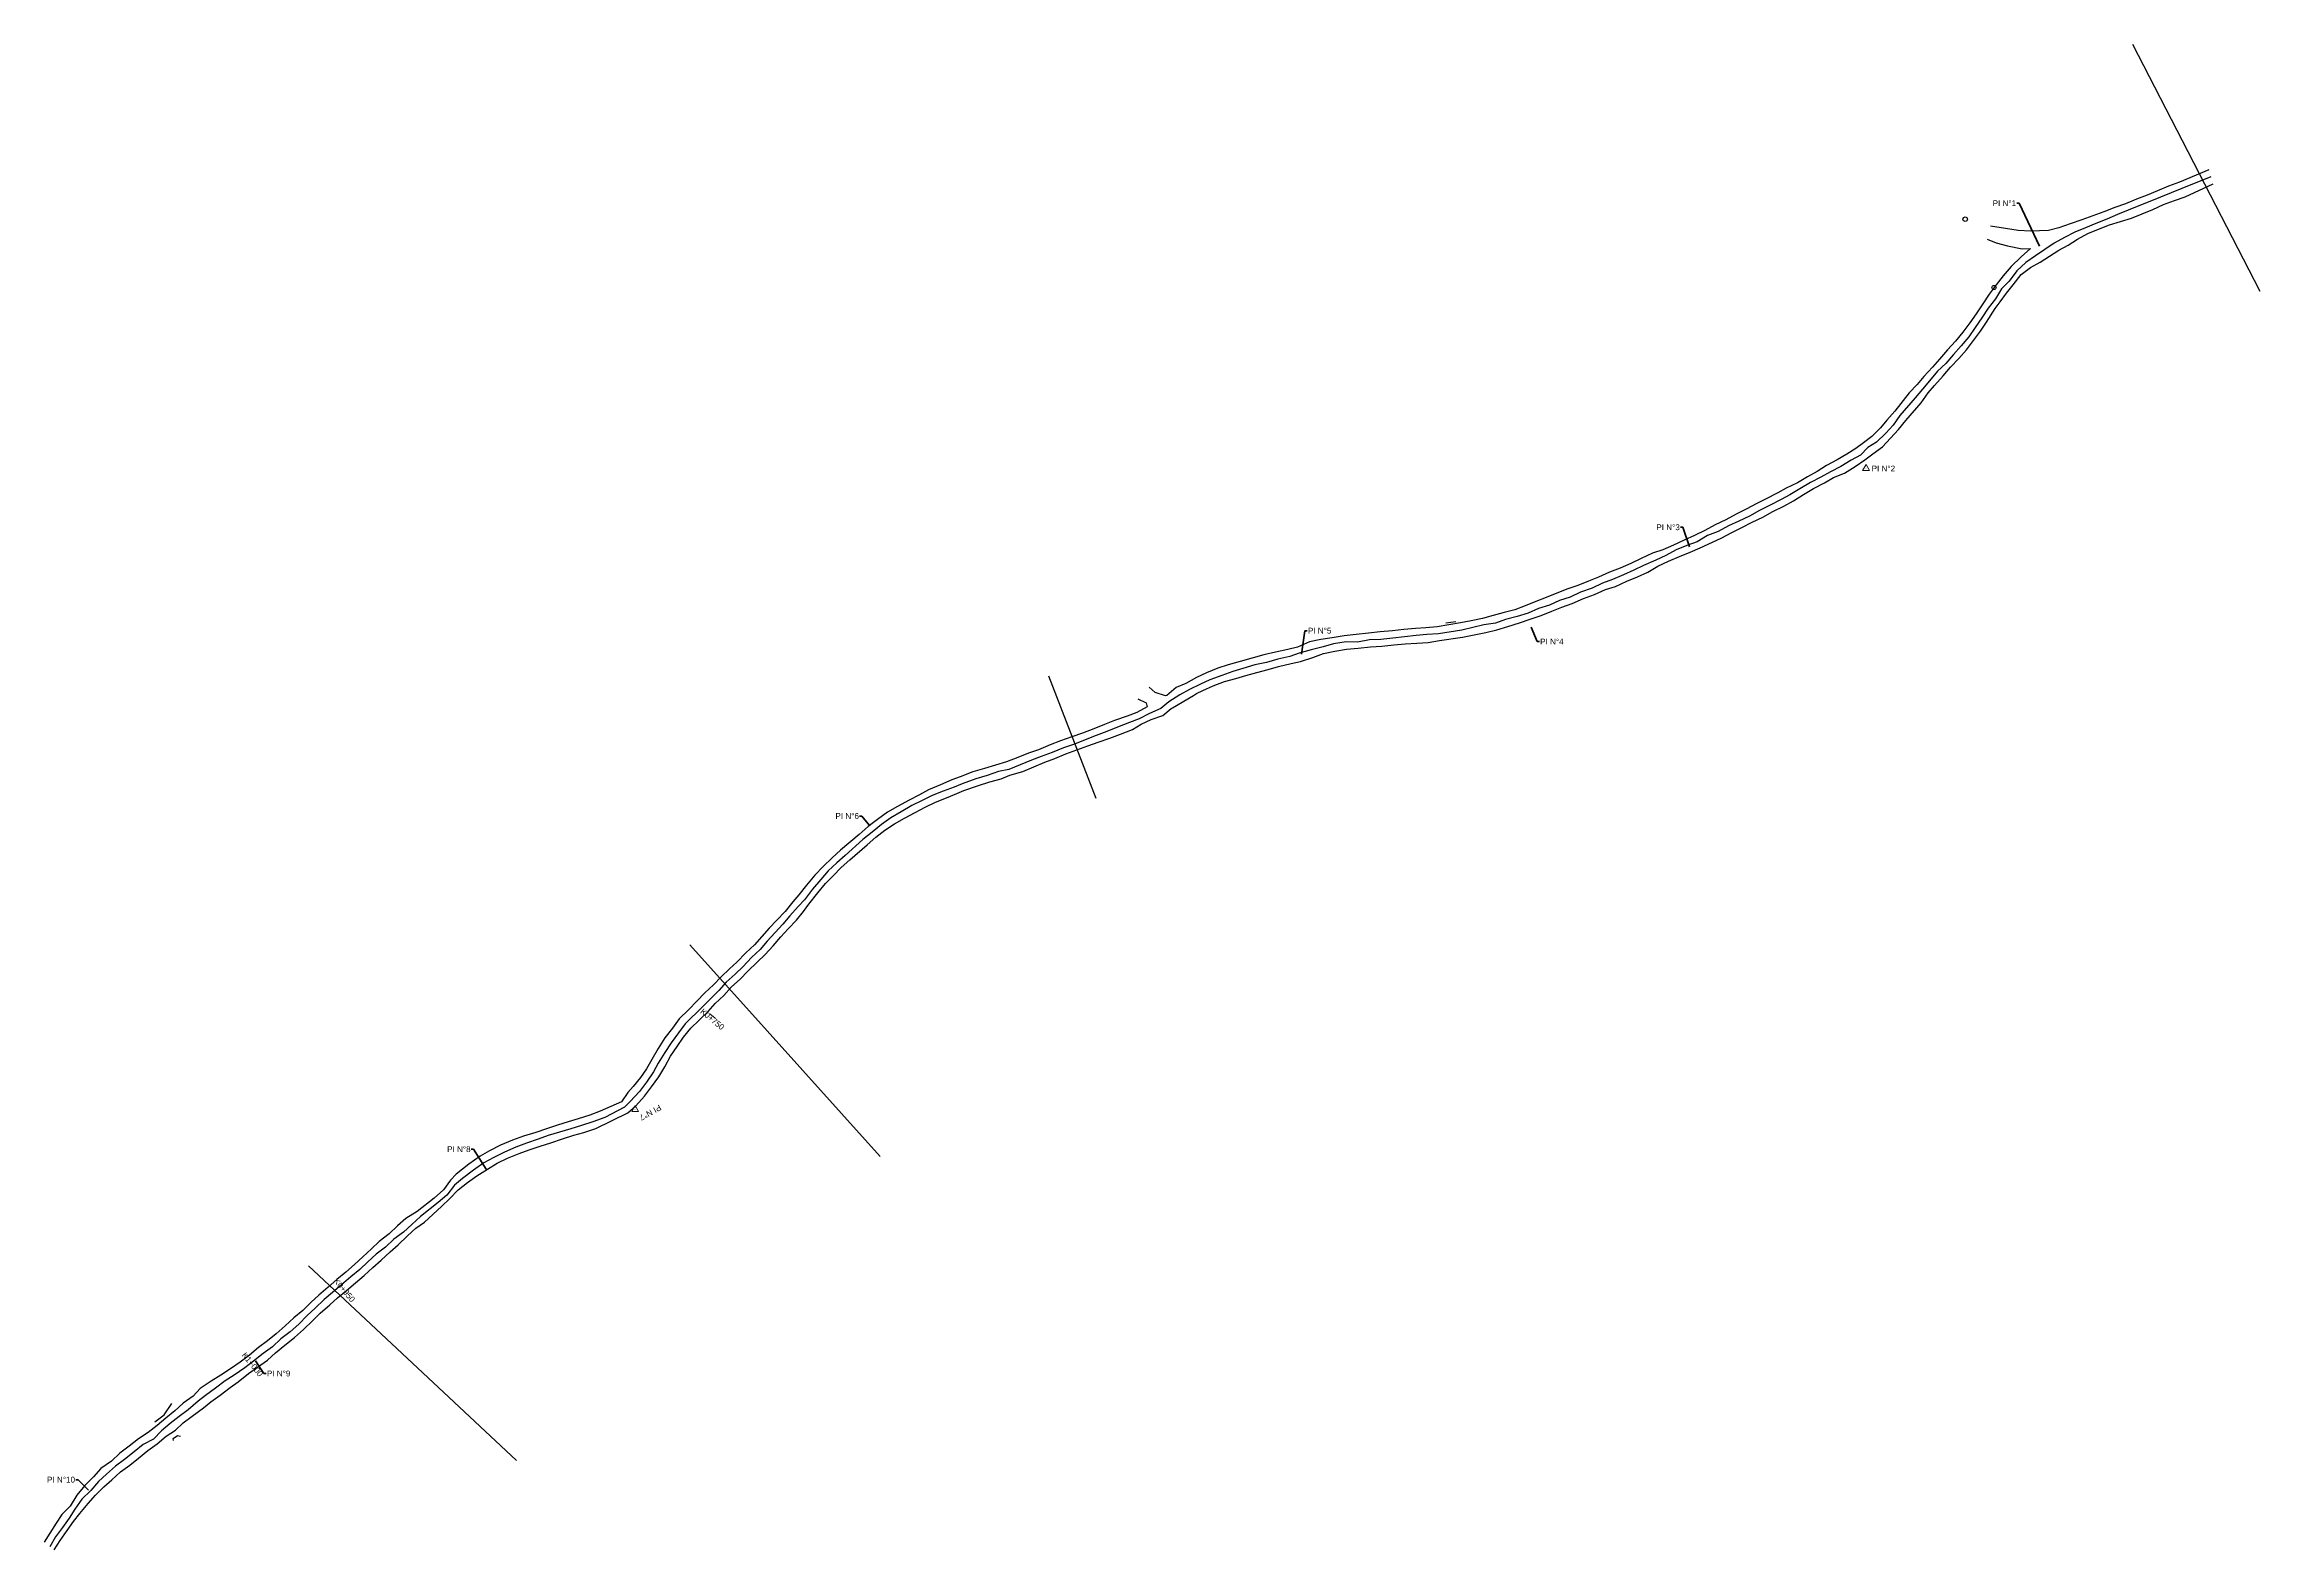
# Model space of a CAD drawing. Header units: metres. Extents: x 1145508 to 1148698, y 1359619 to 1360787.
# Drawn here: x 1147147 to 1148103, y 1360138 to 1360787 of the extents above; entities that cross this region are included whole.
import ezdxf

# ---------------------------------------------------------------- set-up
doc = ezdxf.new("R2010")
doc.units = ezdxf.units.M
for name, color, linetype in [('0_Bvia', 1, 'Continuous'), ('EJE_VIA', 20, 'Continuous'), ('Otros', 6, 'Continuous')]:
    doc.layers.add(name, color=color, linetype=linetype)
doc.layers.add('ABSCISADO EJE VIA PROY.', color=7, linetype='Continuous', lineweight=0)
doc.layers.add('ETQ. PI', color=7, linetype='Continuous', lineweight=0)
doc.styles.get("Standard").update_dxf_attribs({"font": 'simplex.shx'})
doc.dimstyles.get("Standard").update_dxf_attribs({"dimtxt": 0.18, "dimasz": 0.18, "dimexe": 0.18, "dimexo": 0.0625, "dimgap": 0.09, "dimtad": 0, "dimtih": 1, "dimtoh": 1, "dimdec": 4, "dimzin": 0, "dimdsep": 46, "dimtxsty": 'Standard', "dimcen": 0.09, "dimadec": 0, "dimazin": 0, "dimtfac": 1, "dimtdec": 4, "dimtofl": 0, "dimtmove": 0, "dimatfit": 3, "dimfxl": 1, "dimtolj": 1, "dimtzin": 0, "dimarcsym": 0})

# ---------------------------------------------------------------- blocks, each defined once
blk = doc.blocks.new('AeccTickLine')
blk.add_line((0, -0.5), (0, 0.5))
blk = doc.blocks.new('AeccTickTriangle')
at = {"color": 0, "linetype": 'ByBlock', "lineweight": -2}
blk.add_lwpolyline([(0, 0.67), (-0.58, -0.33), (0.58, -0.33)], close=True, dxfattribs=at)
at = {"color": 0, "linetype": 'ByBlock', "lineweight": -2, "const_width": 0.0625}
blk.add_lwpolyline([(-0.03, 0, 1), (0.03, 0, 1)], format="xyb", close=True, dxfattribs=at)

msp = doc.modelspace()

# ---------------------------------------------------------------- linework, layer by layer
at = {"flags": 128}
for points in [[(1148047.93, 1360786.94), (1148102.77, 1360680.41)], [(1147580.31, 1360514.57), (1147600.73, 1360461.8)], [(1147425.5, 1360398.45), (1147507.66, 1360307.13)], [(1147261.07, 1360260.02), (1147350.7, 1360176.03)]]:
    msp.add_lwpolyline(points, dxfattribs=at)
for centre, radius in [((1147975.74, 1360711.5, 459.75), 0.965), ((1147988.14, 1360682.03, 461.78), 0.88)]:
    msp.add_circle(centre, radius)
at = {"layer": '0_Bvia'}
for points in [[(1147151.27, 1360137.59, 489.28), (1147153.86, 1360141.5, 489.39), (1147156.94, 1360145.81, 489.31), (1147159.68, 1360149.7, 489.31), (1147162.43, 1360153.18, 489.36), (1147165.93, 1360157.53, 489.38), (1147169.16, 1360161.08, 489.36), (1147172.77, 1360164.69, 489.28), (1147176.22, 1360167.76, 489.14), (1147179.98, 1360171.19, 489.04), (1147183.92, 1360174.05, 488.88), (1147187.73, 1360177.12, 488.73), (1147191.69, 1360180.36, 488.67), (1147195.68, 1360183.29, 488.6), (1147199.62, 1360186.52, 488.56), (1147203.71, 1360189.11, 488.56), (1147206.96, 1360192.26, 488.59), (1147210.9, 1360195.13, 488.6), (1147215.71, 1360198.77, 488.6), (1147218.88, 1360201.32, 488.61), (1147222.94, 1360204.29, 488.63), (1147227.25, 1360207.54, 488.74), (1147230.75, 1360210.06, 488.76), (1147235.17, 1360213.59, 488.85), (1147239.06, 1360216.36, 488.98), (1147243.39, 1360219.27, 489.05), (1147246.8, 1360222.55, 489.04), (1147250.83, 1360225.86, 488.96), (1147255.02, 1360229.16, 488.75), (1147258.91, 1360232.63, 488.55), (1147262.81, 1360236.25, 488.35), (1147266.04, 1360239.57, 488.17), (1147270.19, 1360243.27, 487.97), (1147273.53, 1360246.16, 487.81), (1147277.38, 1360249.41, 487.63), (1147281.34, 1360252.73, 487.4), (1147285.03, 1360255.89, 487.16), (1147288.76, 1360259.25, 486.96), (1147292.4, 1360262.46, 486.73), (1147296.23, 1360266.03, 486.48), (1147299.65, 1360269.11, 486.31), (1147303.69, 1360272.95, 486.09), (1147307.32, 1360276.35, 485.93), (1147311.14, 1360278.9, 485.78), (1147318.35, 1360285.64, 485.6), (1147321.99, 1360289.13, 485.48), (1147325.56, 1360292.79, 485.31), (1147329.69, 1360295.91, 485.13), (1147333.66, 1360298.83, 485), (1147338.26, 1360301.77, 484.87), (1147342.36, 1360304.25, 484.72), (1147346.86, 1360306.49, 484.55), (1147351.85, 1360308.53, 484.38), (1147356.16, 1360310.05, 484.28), (1147361.02, 1360311.58, 484.18), (1147365.61, 1360313.05, 484.11), (1147370.67, 1360314.86, 484.01), (1147375.53, 1360316.36, 483.94), (1147379.79, 1360317.6, 483.85), (1147384.98, 1360319.24, 483.75), (1147398.85, 1360326.07, 483.33), (1147402.3, 1360329.11, 483.13), (1147405.98, 1360333.26, 482.88), (1147409.05, 1360337.2, 482.65), (1147412.23, 1360341.61, 482.38), (1147414.71, 1360345.83, 482.07), (1147417.15, 1360350.44, 481.76), (1147420.02, 1360354.67, 481.43), (1147422.84, 1360358.73, 481.08), (1147425.96, 1360362.55, 480.76), (1147429.56, 1360366, 480.49), (1147433.49, 1360369.67, 480.19), (1147436.48, 1360373.17, 479.94), (1147440.25, 1360376.58, 479.63), (1147443.52, 1360380.32, 479.33), (1147447.19, 1360383.74, 478.97), (1147450.53, 1360387.08, 478.71), (1147454.52, 1360391.05, 478.42), (1147458.08, 1360394.29, 478.14), (1147461.51, 1360398.02, 477.83), (1147464.79, 1360401.95, 477.45), (1147468.02, 1360405.38, 477.08), (1147471.59, 1360409.14, 476.73), (1147474.61, 1360412.92, 476.42), (1147476.85, 1360416.03, 476.13), (1147480.74, 1360420.88, 475.71), (1147484.09, 1360424.97, 475.46), (1147487.43, 1360428.29, 475.23), (1147490.78, 1360431.82, 474.92), (1147494.51, 1360435.17, 474.63), (1147502, 1360441.63, 473.96), (1147505.73, 1360444.88, 473.57), (1147509.68, 1360447.93, 473.31), (1147513.85, 1360450.7, 472.99), (1147518.15, 1360453.18, 472.7), (1147522.81, 1360455.6, 472.36), (1147527.02, 1360457.86, 472.05), (1147531.53, 1360460.09, 471.73), (1147536.2, 1360461.96, 471.36), (1147540.7, 1360463.84, 471.07), (1147543.81, 1360465.04, 470.9), (1147550.13, 1360467.25, 470.51), (1147554.9, 1360468.78, 470.2), (1147559.78, 1360470.17, 469.86), (1147563.59, 1360471.68, 469.65), (1147569.2, 1360473.29, 469.21), (1147573.97, 1360475.33, 469.01), (1147578.67, 1360477.23, 468.7), (1147582.95, 1360478.92, 468.36), (1147587.74, 1360480.9, 467.99), (1147592.49, 1360482.56, 467.59), (1147597.24, 1360484.32, 467.29), (1147601.67, 1360485.93, 466.98), (1147606.67, 1360487.63, 466.77), (1147611.28, 1360489.42, 466.5), (1147616.5, 1360491.34, 466.16), (1147620.3, 1360493.72, 466.05), (1147624.49, 1360495.68, 465.86), (1147629.55, 1360497.48, 465.5), (1147633.16, 1360500.5, 465.49), (1147633.8, 1360500.69, 465.43), (1147642.83, 1360506.06, 465.16), (1147644.15, 1360506.87, 465.17), (1147646.91, 1360508.24, 465.12), (1147651.3, 1360510.17, 465.01), (1147656.2, 1360512.06, 464.89), (1147661.01, 1360513.36, 464.77), (1147665.35, 1360514.74, 464.71), (1147670.21, 1360516.02, 464.7), (1147675.05, 1360517.29, 464.63), (1147679.53, 1360518.59, 464.62), (1147684.99, 1360519.79, 464.6), (1147688.92, 1360520.71, 464.69), (1147694.29, 1360522.43, 464.86), (1147698.96, 1360524.13, 465.12), (1147703.84, 1360525.24, 465.17), (1147708.8, 1360526.09, 465.27), (1147713.84, 1360526.48, 465.35), (1147719.18, 1360527.06, 465.48), (1147724.02, 1360527.36, 465.62), (1147729.23, 1360527.92, 465.76), (1147734.16, 1360528.39, 465.92), (1147739.12, 1360528.57, 466.06), (1147744.01, 1360528.88, 466.24), (1147748.88, 1360529.74, 466.47), (1147758.87, 1360531.19, 466.85), (1147763.93, 1360532.23, 467.09), (1147768.89, 1360533.24, 467.31), (1147773.63, 1360534.39, 467.58), (1147778.46, 1360535.79, 467.86), (1147783.39, 1360537.35, 468.13), (1147788.05, 1360538.93, 468.4), (1147792.74, 1360540.58, 468.58), (1147797.35, 1360542.43, 468.78), (1147801.69, 1360544.19, 468.99), (1147806.11, 1360545.77, 469.2), (1147811.09, 1360547.87, 469.4), (1147815.87, 1360549.61, 469.61), (1147820.5, 1360551.8, 469.79), (1147824.87, 1360553.13, 469.9), (1147829.76, 1360555.3, 470), (1147834.39, 1360557.29, 470.12), (1147838.87, 1360559.29, 470.25), (1147843.18, 1360561.8, 470.28), (1147847.77, 1360564.05, 470.33), (1147852.42, 1360566.05, 470.35), (1147857.06, 1360567.82, 470.37), (1147861.41, 1360569.79, 470.37), (1147870.49, 1360573.92, 470.28), (1147875.03, 1360576.32, 470.23), (1147879.42, 1360578.56, 470.18), (1147883.86, 1360580.83, 470.08), (1147888.47, 1360583.02, 469.94), (1147892.81, 1360585.39, 469.79), (1147897.43, 1360587.65, 469.59), (1147901.6, 1360590.06, 469.38), (1147905.93, 1360592.72, 469.18), (1147910.31, 1360595.33, 468.93), (1147915.02, 1360597.78, 468.71), (1147918.94, 1360600.03, 468.51), (1147923.73, 1360601.93, 468.26), (1147928.23, 1360604.86, 468.02), (1147932.45, 1360607.7, 467.7), (1147935.94, 1360610.3, 467.49), (1147939.99, 1360613.38, 467.25), (1147943.44, 1360617, 466.99), (1147946.9, 1360620.75, 466.74), (1147950.07, 1360624.73, 466.45), (1147956.74, 1360632.35, 465.76), (1147959.75, 1360636.65, 465.34), (1147962.46, 1360639.81, 465.03), (1147966.21, 1360643.9, 464.64), (1147969.46, 1360647.66, 464.3), (1147973.03, 1360651.47, 463.86), (1147976.24, 1360655.2, 463.52), (1147979.28, 1360659.19, 463.15), (1147982.32, 1360663.14, 462.79), (1147984.89, 1360667.09, 462.49), (1147988.59, 1360672.96, 462.11), (1147990.85, 1360675.87, 461.89), (1147993.54, 1360679.64, 461.58), (1147996.47, 1360683.21, 461.24), (1147999.89, 1360687.62, 460.91), (1148003.84, 1360690.7, 460.64), (1148008.06, 1360692.94, 460.41), (1148016.16, 1360698.09, 460.32), (1148020.17, 1360700.33, 460.16), (1148024.21, 1360702.96, 460.03), (1148028.59, 1360705.34, 459.88), (1148033.23, 1360707.18, 459.79), (1148037.98, 1360709.03, 459.69), (1148042.67, 1360710.52, 459.56), (1148047.48, 1360712.01, 459.46), (1148052.1, 1360713.76, 459.38), (1148056.65, 1360715.63, 459.29), (1148061.31, 1360717.81, 459.18), (1148066.04, 1360719.6, 459.1), (1148070.64, 1360721.18, 458.98), (1148082.75, 1360726.8, 458.8)], [(1148080.83, 1360732.75, 458.67), (1148068.14, 1360727.54, 458.9), (1148063.46, 1360725.69, 458.95), (1148058.65, 1360723.75, 459.05), (1148054.22, 1360721.93, 459.13), (1148049.66, 1360720.16, 459.27), (1148044.9, 1360718.19, 459.46), (1148040.26, 1360716.49, 459.54), (1148035.6, 1360714.75, 459.64), (1148030.8, 1360712.97, 459.78), (1148026.1, 1360711.19, 459.93), (1148021.06, 1360709.52, 460.1), (1148016.19, 1360707.84, 460.22), (1148011.66, 1360706.63, 460.3), (1148003.87, 1360706.33, 460.31), (1147998.53, 1360706.57, 460.19), (1147993.17, 1360707.43, 460.11), (1147986.65, 1360708.51, 459.95)], [(1147985.25, 1360702.89, 460.05), (1147989.12, 1360701.37, 460.18), (1147993.96, 1360699.98, 460.34), (1148000.31, 1360698.75, 460.58), (1148003.85, 1360698.88, 460.57), (1147999.87, 1360695.26, 460.86), (1147995.58, 1360691.17, 461.22), (1147992.09, 1360687.13, 461.5), (1147989.09, 1360683.22, 461.69), (1147986.14, 1360679.1, 461.99), (1147983.32, 1360674.97, 462.23), (1147980.45, 1360670.68, 462.54), (1147977.73, 1360666.75, 462.8), (1147974.7, 1360662.71, 463.16), (1147971.54, 1360658.86, 463.5), (1147968.16, 1360655.14, 463.89), (1147964.61, 1360651.09, 464.28), (1147961.56, 1360647.65, 464.6), (1147957.95, 1360643.72, 465.04), (1147955, 1360640.24, 465.43), (1147951.51, 1360636.57, 465.76), (1147945.44, 1360628.71, 466.36), (1147941.91, 1360624.75, 466.59), (1147939.15, 1360621.48, 466.85), (1147935.42, 1360617.78, 467.09), (1147931.82, 1360615.04, 467.34), (1147928.56, 1360612.63, 467.54), (1147924.65, 1360610.2, 467.9), (1147920.43, 1360607.71, 468.14), (1147915.83, 1360605.27, 468.37), (1147911.88, 1360602.71, 468.68), (1147907.65, 1360600.3, 468.93), (1147903.33, 1360597.75, 469.21), (1147898.46, 1360595.42, 469.42), (1147894.96, 1360593.46, 469.6), (1147889.6, 1360590.67, 469.81), (1147885.83, 1360588.81, 469.95), (1147881.2, 1360586.47, 470.1), (1147876.91, 1360584.22, 470.22), (1147872.4, 1360581.86, 470.31), (1147867.81, 1360579.73, 470.38), (1147863.47, 1360577.19, 470.37), (1147858.98, 1360575.09, 470.43), (1147854.45, 1360573.03, 470.43), (1147849.95, 1360570.88, 470.36), (1147845.3, 1360568.85, 470.31), (1147840.8, 1360567.42, 470.33), (1147835.88, 1360565.09, 470.25), (1147831.52, 1360562.97, 470.14), (1147826.82, 1360560.97, 470.04), (1147822.34, 1360559.31, 469.9), (1147817.6, 1360557.11, 469.76), (1147813.19, 1360555.42, 469.59), (1147808.59, 1360553.52, 469.32), (1147804.24, 1360551.99, 469.06), (1147799.57, 1360550.18, 468.83), (1147794.96, 1360548.38, 468.54), (1147790.48, 1360546.6, 468.35), (1147785.95, 1360544.79, 468.12), (1147781.45, 1360543.07, 467.9), (1147776.9, 1360541.83, 467.67), (1147772.03, 1360540.5, 467.42), (1147767.45, 1360539.32, 467.23), (1147762.66, 1360538.2, 467.01), (1147757.96, 1360537.46, 466.73), (1147747.99, 1360535.61, 466.48), (1147743.09, 1360535.28, 466.29), (1147738.53, 1360534.88, 466.14), (1147733.54, 1360534.52, 466), (1147728.64, 1360533.93, 465.86), (1147723.28, 1360533.46, 465.7), (1147718.36, 1360533, 465.5), (1147712.94, 1360532.31, 465.36), (1147707.75, 1360531.83, 465.27), (1147702.6, 1360530.99, 465.19), (1147697.78, 1360530.19, 465.11), (1147692.84, 1360529.2, 465.05), (1147687.68, 1360526.9, 464.88), (1147683.54, 1360525.85, 464.8), (1147678.25, 1360524.69, 464.88), (1147673.18, 1360523.61, 464.95), (1147668.56, 1360522.3, 465.01), (1147662.91, 1360520.65, 465.07), (1147657.73, 1360519.21, 465.12), (1147653.3, 1360517.78, 465.15), (1147648.49, 1360515.78, 465.26), (1147644.06, 1360513.77, 465.34), (1147639.48, 1360511.28, 465.38), (1147635.32, 1360509.52, 465.41), (1147631.27, 1360506.12, 465.52), (1147630.81, 1360505.97, 465.53), (1147626.35, 1360507.3, 464.03), (1147623.66, 1360509.59, 463.45)], [(1147622.83, 1360501.23, 465.74), (1147618.32, 1360498.69, 466), (1147614.25, 1360497.17, 466.29), (1147608.77, 1360495.3, 466.59), (1147604.37, 1360493.56, 466.86), (1147599.8, 1360491.61, 467.14), (1147594.99, 1360489.79, 467.39), (1147590.26, 1360488.23, 467.69), (1147585.51, 1360486.44, 468.06), (1147580.94, 1360484.75, 468.35), (1147575.9, 1360482.62, 468.73), (1147571.65, 1360481.2, 468.95), (1147567.08, 1360479.27, 469.29), (1147562.17, 1360477.49, 469.63), (1147557.45, 1360475.94, 469.94), (1147552.66, 1360474.55, 470.25), (1147547.69, 1360473.05, 470.51), (1147542.22, 1360470.96, 470.93), (1147538.57, 1360469.64, 471.17), (1147533.63, 1360467.53, 471.52), (1147528.53, 1360465.39, 471.87), (1147524.64, 1360463.25, 472.2), (1147520.1, 1360460.97, 472.51), (1147515.16, 1360458.21, 472.76), (1147510.81, 1360455.7, 473.01), (1147506.54, 1360452.58, 473.36), (1147502.46, 1360449.48, 473.65), (1147498.53, 1360446.08, 473.94), (1147490.6, 1360439.34, 474.63), (1147486.89, 1360436.05, 474.94), (1147483, 1360432.26, 475.24), (1147479.51, 1360428.48, 475.53), (1147475.86, 1360424.22, 475.91), (1147472.53, 1360420.06, 476.18), (1147469.98, 1360417.01, 476.39), (1147466.6, 1360412.9, 476.73), (1147463, 1360409.15, 477.16), (1147459.74, 1360405.66, 477.56), (1147456.58, 1360402.07, 477.79), (1147453.45, 1360398.49, 478.11), (1147449.76, 1360395.08, 478.39), (1147445.8, 1360391.07, 478.73), (1147442.69, 1360388.16, 478.93), (1147439.03, 1360384.64, 479.3), (1147435.69, 1360381.28, 479.62), (1147432.04, 1360377.84, 479.88), (1147428.57, 1360374.18, 480.16), (1147424.92, 1360370.52, 480.46), (1147420.96, 1360366.62, 480.81), (1147418.01, 1360362.58, 481.12), (1147414.82, 1360358.33, 481.38), (1147411.92, 1360353.79, 481.67), (1147409.09, 1360349.02, 481.95), (1147406.82, 1360345.05, 482.14), (1147404.24, 1360341.3, 482.34), (1147401.02, 1360337.39, 482.62), (1147398.77, 1360334.74, 482.87), (1147396, 1360330.84, 483.03), (1147386.87, 1360326.76, 483.33), (1147382.33, 1360325.07, 483.49), (1147377.33, 1360323.42, 483.7), (1147373, 1360322.12, 483.76), (1147368.41, 1360320.66, 483.86), (1147363.63, 1360319.06, 483.64), (1147359.16, 1360317.53, 483.8), (1147353.72, 1360315.96, 484.29), (1147349.04, 1360314.27, 484.38), (1147343.84, 1360312.04, 484.61), (1147339.15, 1360309.62, 484.85), (1147335.07, 1360307.31, 485.02), (1147330.2, 1360303.95, 485.13), (1147324.77, 1360299.55, 485.17), (1147322.27, 1360297.04, 485.26), (1147319.33, 1360292.75, 485.48), (1147315.25, 1360289.25, 485.53), (1147307.89, 1360283.42, 485.79), (1147303.08, 1360280.38, 485.9), (1147299.44, 1360277.33, 486.04), (1147295.81, 1360273.89, 486.27), (1147291.56, 1360270.47, 486.47), (1147288.24, 1360267.3, 486.69), (1147284.51, 1360263.97, 486.9), (1147280.87, 1360260.63, 487.11), (1147277.19, 1360257.31, 487.35), (1147273.28, 1360254.1, 487.59), (1147269.53, 1360250.86, 487.79), (1147265.52, 1360247.33, 487.95), (1147262.15, 1360244.29, 488.1), (1147258.57, 1360240.81, 488.31), (1147254.69, 1360237.55, 488.45), (1147250.98, 1360234.19, 488.66), (1147247.08, 1360230.75, 488.86), (1147243.33, 1360227.75, 488.99), (1147239.5, 1360224.81, 489), (1147235.63, 1360221.53, 489.01), (1147231.49, 1360218.53, 488.95), (1147227.43, 1360215.66, 488.83), (1147223.27, 1360212.8, 488.75), (1147219.01, 1360210.28, 488.62), (1147214.35, 1360207.08, 488.52), (1147211.23, 1360203.87, 488.49), (1147207.03, 1360200.82, 488.5), (1147203.39, 1360197.42, 488.37), (1147199.42, 1360194.35, 488.41), (1147195.77, 1360191.16, 488.47), (1147191.88, 1360188.13, 488.62), (1147187.75, 1360185.36, 488.75), (1147183.7, 1360182.27, 488.89), (1147179.66, 1360179.16, 489.07), (1147175.99, 1360175.82, 489.25), (1147171.42, 1360172.66, 489.38), (1147168.31, 1360168.99, 489.53), (1147164.59, 1360165.31, 489.62), (1147161.04, 1360161.13, 489.69), (1147158.17, 1360156.42, 489.6), (1147154.64, 1360152.79, 489.51), (1147152.24, 1360149.04, 489.5), (1147149.46, 1360144.69, 489.42), (1147147.05, 1360140.83, 489.37)], [(1147618.8, 1360504.68, 465.06), (1147622.45, 1360502.91, 465.05), (1147622.83, 1360501.23, 465.74)]]:
    msp.add_polyline3d(points, dxfattribs=at)
at = {"layer": 'EJE_VIA'}
msp.add_polyline3d([(1148081.75, 1360729.83, 458.74), (1148069.2, 1360724.74, 458.99), (1148064.59, 1360722.84, 459.08), (1148059.95, 1360720.99, 459.18), (1148055.34, 1360719.11, 459.29), (1148050.7, 1360717.24, 459.38), (1148046.05, 1360715.35, 459.48), (1148041.41, 1360713.46, 459.57), (1148036.77, 1360711.58, 459.7), (1148032.15, 1360709.67, 459.84), (1148027.57, 1360707.84, 459.96), (1148022.96, 1360705.89, 460.11), (1148018.5, 1360703.66, 460.27), (1148014.13, 1360701.11, 460.4), (1148006.03, 1360695.69, 460.62), (1148001.85, 1360692.84, 460.8), (1147997.97, 1360689.24, 461.07), (1147994.65, 1360684.75, 461.36), (1147991.37, 1360681.49, 461.63), (1147988.79, 1360677.16, 461.92), (1147985.68, 1360673.11, 462.2), (1147982.91, 1360668.97, 462.5), (1147980.06, 1360664.85, 462.84), (1147977.29, 1360660.75, 463.19), (1147974, 1360656.95, 463.54), (1147970.73, 1360653.17, 463.88), (1147967.32, 1360649.29, 464.3), (1147963.76, 1360645.88, 464.68), (1147960.3, 1360641.72, 465.08), (1147957.26, 1360638.23, 465.42), (1147954.17, 1360634.41, 465.75), (1147947.54, 1360626.79, 466.38), (1147944.61, 1360622.69, 466.65), (1147941.43, 1360619.2, 466.88), (1147937.44, 1360615.37, 467.19), (1147933.69, 1360612.99, 467.41), (1147930.6, 1360609.78, 467.62), (1147926.51, 1360607.51, 467.94), (1147922.01, 1360604.89, 468.17), (1147917.61, 1360602.57, 468.5), (1147913.42, 1360600.23, 468.71), (1147909.02, 1360597.93, 468.93), (1147904.42, 1360595.15, 469.17), (1147900.12, 1360592.62, 469.39), (1147896.3, 1360590.54, 469.63), (1147891.33, 1360588.07, 469.85), (1147886.99, 1360585.84, 470), (1147882.71, 1360583.42, 470.12), (1147878.03, 1360581.3, 470.22), (1147873.65, 1360579.29, 470.3), (1147869.12, 1360576.76, 470.39), (1147864.55, 1360575.01, 470.42), (1147860.11, 1360572.38, 470.44), (1147855.6, 1360570.81, 470.34), (1147850.97, 1360568.91, 470.4), (1147846.61, 1360566.41, 470.33), (1147842.2, 1360564.39, 470.15), (1147836.99, 1360562.14, 470.16), (1147832.8, 1360560.05, 470.12), (1147828.33, 1360558.13, 470.02), (1147823.57, 1360556.11, 469.81), (1147819.25, 1360554.45, 469.73), (1147814.75, 1360552.29, 469.58), (1147809.79, 1360550.67, 469.39), (1147805.29, 1360548.43, 469.15), (1147800.71, 1360547.03, 469.05), (1147796.43, 1360544.97, 468.79), (1147791.64, 1360543.55, 468.57), (1147787.14, 1360541.6, 468.35), (1147782.46, 1360540.13, 468.09), (1147777.43, 1360538.85, 467.83), (1147773.1, 1360537.3, 467.6), (1147768.03, 1360536.58, 467.33), (1147763.26, 1360535.4, 467.11), (1147758.51, 1360534.21, 466.9), (1147748.56, 1360532.62, 466.52), (1147743.49, 1360532.37, 466.36), (1147738.89, 1360531.9, 466.17), (1147733.87, 1360531.35, 466.03), (1147728.79, 1360530.81, 465.87), (1147723.58, 1360530.23, 465.72), (1147718.68, 1360530.09, 465.57), (1147713.54, 1360529.05, 465.45), (1147708.67, 1360529.13, 465.34), (1147703.18, 1360528.31, 465.2), (1147698.77, 1360527.01, 465.05), (1147693.59, 1360525.74, 464.95), (1147688.34, 1360524.36, 464.87), (1147684.34, 1360522.88, 464.85), (1147679.14, 1360521.75, 464.83), (1147674.35, 1360520.28, 464.85), (1147669.3, 1360519.27, 464.91), (1147664.15, 1360517.71, 464.93), (1147659.73, 1360516.36, 465), (1147655.05, 1360514.7, 465.09), (1147649.93, 1360512.87, 465.21), (1147645.79, 1360511, 465.27), (1147641.12, 1360508.7, 465.36), (1147636.98, 1360506.31, 465.45), (1147632.14, 1360503.31, 465.57), (1147628.69, 1360500.37, 465.67), (1147623.89, 1360498.24, 465.87), (1147619.34, 1360495.99, 466.11), (1147615.24, 1360494.45, 466.3), (1147610.08, 1360492.4, 466.58), (1147605.46, 1360490.55, 466.86), (1147600.88, 1360488.73, 467.11), (1147596.06, 1360486.89, 467.39), (1147591.49, 1360484.99, 467.71), (1147586.71, 1360483.5, 468.05), (1147581.86, 1360481.49, 468.4), (1147577.03, 1360479.68, 468.75), (1147572.99, 1360478.09, 469.02), (1147568.11, 1360476.17, 469.37), (1147563.1, 1360474.13, 469.74), (1147558.75, 1360473.23, 470.02), (1147553.77, 1360471.6, 470.3), (1147548.96, 1360470.15, 470.6), (1147543.07, 1360468, 470.95), (1147539.61, 1360466.47, 471.17), (1147534.83, 1360464.72, 471.49), (1147530.14, 1360462.86, 471.82), (1147525.79, 1360460.7, 472.14), (1147521.25, 1360458.64, 472.48), (1147516.68, 1360455.89, 472.79), (1147512.31, 1360453.22, 473.07), (1147508.24, 1360450.38, 473.35), (1147504.15, 1360447.08, 473.67), (1147500.23, 1360443.92, 473.97), (1147492.52, 1360437.04, 474.66), (1147488.91, 1360433.81, 474.94), (1147485.24, 1360430.39, 475.23), (1147481.99, 1360426.69, 475.53), (1147478.4, 1360422.44, 475.84), (1147475, 1360417.88, 476.17), (1147472.26, 1360414.98, 476.43), (1147468.74, 1360411.02, 476.8), (1147465.6, 1360407.36, 477.14), (1147462.39, 1360403.77, 477.48), (1147458.95, 1360400.05, 477.84), (1147455.93, 1360396.48, 478.16), (1147452.1, 1360393.08, 478.48), (1147448.59, 1360389.11, 478.8), (1147445.14, 1360385.8, 479.07), (1147441.28, 1360382.44, 479.39), (1147438.04, 1360378.84, 479.69), (1147434.55, 1360375.39, 479.98), (1147431, 1360371.82, 480.27), (1147423.57, 1360364.43, 480.84), (1147420.62, 1360360.57, 481.12), (1147417.5, 1360356.24, 481.45), (1147414.78, 1360352.05, 481.75), (1147411.94, 1360347.52, 482.06), (1147409.84, 1360343.76, 482.28), (1147406.77, 1360339.22, 482.57), (1147403.76, 1360335.19, 482.82), (1147399.84, 1360330.86, 483.06), (1147397.33, 1360328.41, 483.24), (1147388.81, 1360324.02, 483.55), (1147383.75, 1360322.13, 483.7), (1147378.74, 1360320.55, 483.78), (1147374.26, 1360319.16, 483.9), (1147369.31, 1360317.65, 484.01), (1147364.39, 1360316.25, 484.13), (1147360.14, 1360314.68, 484.27), (1147355.11, 1360312.97, 484.39), (1147350.5, 1360311.15, 484.51), (1147345.61, 1360309.07, 484.65), (1147341, 1360306.72, 484.79), (1147336.61, 1360304.5, 484.95), (1147332.28, 1360301.3, 485.06), (1147327.52, 1360297.71, 485.21), (1147324.01, 1360294.82, 485.33), (1147320.77, 1360290.58, 485.47), (1147316.99, 1360287.4, 485.58), (1147309.35, 1360281.26, 485.85), (1147305.65, 1360277.86, 486.03), (1147302.02, 1360274.51, 486.21), (1147297.85, 1360271.48, 486.39), (1147294.21, 1360268.13, 486.61), (1147290.23, 1360265.02, 486.81), (1147286.67, 1360261.69, 487.01), (1147283.14, 1360258.44, 487.21), (1147279.36, 1360255.24, 487.41), (1147275.23, 1360251.81, 487.63), (1147271.41, 1360248.57, 487.81), (1147267.85, 1360245.53, 487.97), (1147263.9, 1360241.84, 488.18), (1147260.46, 1360238.54, 488.38), (1147256.92, 1360234.81, 488.58), (1147253.06, 1360231.57, 488.79), (1147249.15, 1360228.55, 488.95), (1147245.46, 1360225.08, 489.03), (1147241.44, 1360222.16, 489.05), (1147237.32, 1360218.84, 489.02), (1147233.5, 1360216.01, 488.95), (1147228.99, 1360212.94, 488.87), (1147225.05, 1360210.4, 488.79), (1147220.94, 1360207.31, 488.71), (1147216.6, 1360204.14, 488.62), (1147213.4, 1360201.68, 488.62), (1147209.06, 1360197.96, 488.58), (1147205.27, 1360195.04, 488.58), (1147201.33, 1360191.99, 488.59), (1147197.66, 1360188.86, 488.61), (1147194.14, 1360185.3, 488.65), (1147189.73, 1360182.94, 488.76), (1147185.83, 1360179.75, 488.86), (1147181.64, 1360176.54, 489.01), (1147177.81, 1360173.63, 489.18), (1147173.86, 1360170.14, 489.35), (1147170.48, 1360167, 489.48), (1147167.08, 1360163.19, 489.57), (1147163.3, 1360159.4, 489.63), (1147160.25, 1360155.08, 489.52), (1147157.74, 1360151.25, 489.45), (1147154.93, 1360147.22, 489.43), (1147151.95, 1360143.08, 489.32), (1147149.48, 1360138.77, 489.24)], dxfattribs=at)
at = {"layer": 'Otros'}
for points in [[(1147755.94, 1360537.85, 466.62), (1147751.64, 1360537.3, 466.6)], [(1147194.75, 1360192.74, 488.53), (1147197.63, 1360194.89, 488.52), (1147198.7, 1360195.73, 488.51), (1147202.11, 1360200.62, 488.24)], [(1147202.82, 1360184.68, 486.71), (1147202.65, 1360185.62, 487.52), (1147204.57, 1360186.86, 487.46), (1147205.74, 1360186.56, 486.37)]]:
    msp.add_polyline3d(points, dxfattribs=at)

# ---------------------------------------------------------------- block references
at = {"layer": 'ABSCISADO EJE VIA PROY.', "color": 7, "linetype": 'Continuous', "lineweight": 0, "xscale": 3, "yscale": 3, "zscale": 3, "rotation": 230.3769418460623}
msp.add_blockref('AeccTickLine', (1147435.3, 1360367.83), dxfattribs=at)
at = {"layer": 'ETQ. PI', "color": 7, "linetype": 'Continuous', "lineweight": 0, "xscale": 2.5, "yscale": 2.5, "zscale": 2.5}
for p in [(1147932.94, 1360603.96), (1147401.9, 1360327.49)]:
    msp.add_blockref('AeccTickTriangle', p, dxfattribs=at)

# ---------------------------------------------------------------- texts
at = {"layer": 'ABSCISADO EJE VIA PROY.', "color": 7, "linetype": 'Continuous', "lineweight": 0, "char_height": 2.5, "attachment_point": 4}
for s, insert, rotation in [('{\\fArial|b0|i0|c0|p34;K0+750}', (1147430.55, 1360370.23, 957), 320.37694), ('{\\fArial|b0|i0|c0|p34;K0+950}', (1147272.64, 1360254.21, 485.32), 309.71073), ('{\\fArial|b0|i0|c0|p34;K1+000}', (1147233.04, 1360222.21), 308.71683)]:
    msp.add_mtext(s, dxfattribs=dict(at, insert=insert, rotation=rotation))
at = {"layer": 'ETQ. PI', "color": 7, "linetype": 'Continuous', "lineweight": 0, "char_height": 2.5}
for s, insert, attachment_point in [('{\\fArial|b0|i0|c0|p34;PI N°1}', (1147997.69, 1360718.4), 6), ('{\\fArial|b0|i0|c0|p34;PI N°2}', (1147940.44, 1360603.96), 5), ('{\\fArial|b0|i0|c0|p34;PI N°3}', (1147852.62, 1360578.61), 6), ('{\\fArial|b0|i0|c0|p34;PI N°5}', (1147692.18, 1360533.99), 4), ('{\\fArial|b0|i0|c0|p34;PI N°4}', (1147792.35, 1360529.3), 4), ('{\\fArial|b0|i0|c0|p34;PI N°6}', (1147498.49, 1360454.07), 6), ('{\\fArial|b0|i0|c0|p34;PI N°8}', (1147330.97, 1360310.33), 6), ('{\\fArial|b0|i0|c0|p34;PI N°9}', (1147243.08, 1360213.57), 4), ('{\\fArial|b0|i0|c0|p34;PI N°10}', (1147160.31, 1360167.78), 6)]:
    msp.add_mtext(s, dxfattribs=dict(at, insert=insert, attachment_point=attachment_point))
at = {"layer": 'ETQ. PI', "color": 7, "linetype": 'Continuous', "lineweight": 0, "insert": (1147408.48, 1360326.13), "char_height": 2.5, "attachment_point": 5, "rotation": 208.99586}
msp.add_mtext('{\\fArial|b0|i0|c0|p34;PI N°7}', dxfattribs=at)

# ---------------------------------------------------------------- leaders
at = {"layer": 'ETQ. PI', "color": 7, "linetype": 'Continuous', "lineweight": 0}
for points in [[(1148007.84, 1360699.85), (1147998.99, 1360718.4), (1147997.99, 1360718.4)], [(1147856.83, 1360570.21), (1147853.92, 1360578.61), (1147852.92, 1360578.61)], [(1147788.51, 1360535.55), (1147791.05, 1360529.3), (1147792.05, 1360529.3)], [(1147689.35, 1360523.83), (1147690.88, 1360533.99), (1147691.88, 1360533.99)], [(1147503.23, 1360449.87), (1147499.79, 1360454.07), (1147498.79, 1360454.07)], [(1147337.63, 1360301.72), (1147332.27, 1360310.33), (1147331.27, 1360310.33)], [(1147238.18, 1360219.12), (1147241.78, 1360213.57), (1147242.78, 1360213.57)], [(1147166.15, 1360163.3), (1147161.61, 1360167.78), (1147160.61, 1360167.78)]]:
    msp.add_leader(points, dimstyle='Standard', override={"dimscale": 1, "dimasz": 1, "dimclrd": 256, "dimlwd": 65535}, dxfattribs=at)

doc.saveas('drawing.dxf')
